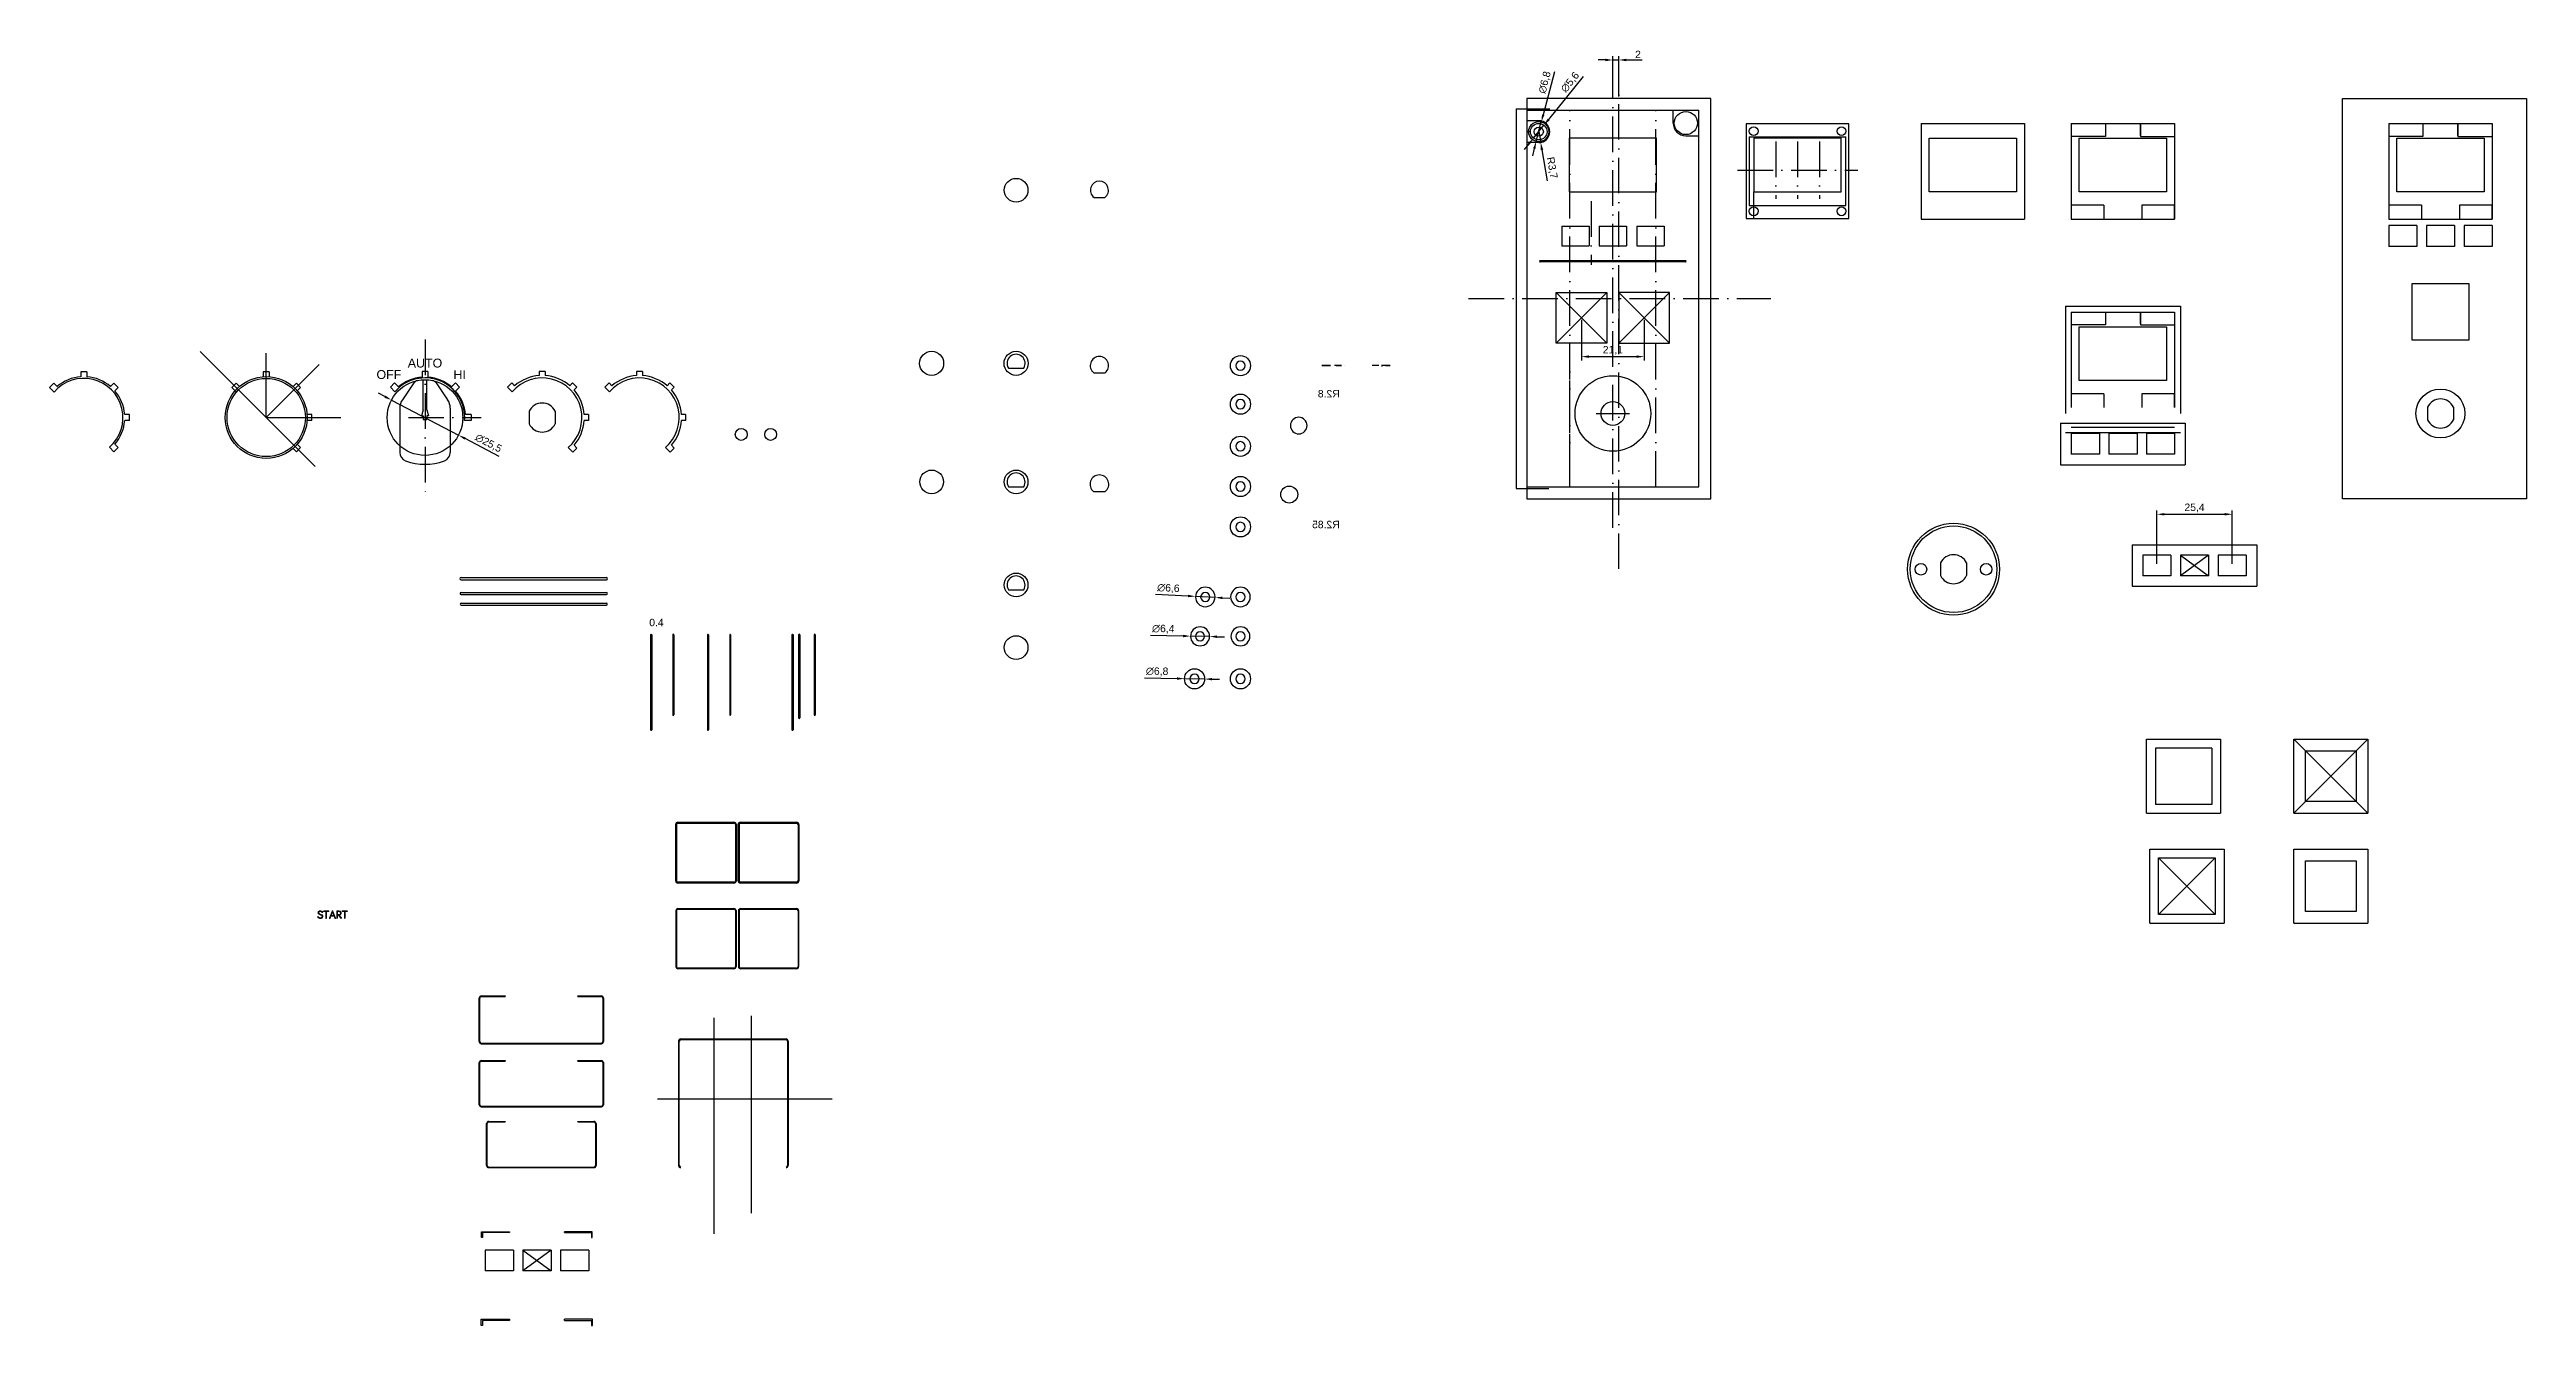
# Model space of a CAD drawing. Header units: millimetres. Extents: x -272 to 1389, y -67 to 578.
# Drawn here: x -272 to 564, y -67 to 364 of the extents above; entities that cross this region are included whole.
import ezdxf

# ---------------------------------------------------------------- set-up
doc = ezdxf.new("R2010")
doc.units = ezdxf.units.MM
doc.linetypes.add('ACAD_ISO10W100', pattern=[18, 12, -3, 0, -3])
doc.layers.add('前面板', color=7, linetype='Continuous')
doc.styles.get("Standard").update_dxf_attribs({"font": 'arial.ttf'})
doc.dimstyles.new('ISO-25', dxfattribs={"dimtxt": 2.5, "dimasz": 2.5, "dimexe": 1.25, "dimexo": 0.625, "dimtad": 1, "dimtxsty": 'Standard', "dimcen": 2.5, "dimadec": 0, "dimazin": 0, "dimtfac": 1, "dimtmove": 0, "dimatfit": 3, "dimfxl": 1, "dimarcsym": 0})

msp = doc.modelspace()

# ---------------------------------------------------------------- texts
at = {"extrusion": (0, 0, -1), "char_height": 2.5, "attachment_point": 1, "text_direction": (-1, 0, 0)}
for s, insert in [('R2.8', (163.457, 248.682)), ('R2.85', (163.457, 204.569))]:
    msp.add_mtext_dynamic_manual_height_columns(s, width=6.45663, gutter_width=12.5, heights=[0], dxfattribs=dict(at, insert=insert))
at = {"insert": (-69.346, 171.52), "char_height": 2.5, "attachment_point": 1}
msp.add_mtext_dynamic_manual_height_columns('0.4', width=8.28643, gutter_width=12.5, heights=[0], dxfattribs=at)
at = {"layer": '前面板', "char_height": 3, "attachment_point": 5}
for s, insert in [('AUTO', (-144.952, 257.75)), ('OFF', (-157.128, 253.875)), ('HI', (-133.277, 253.875))]:
    msp.add_mtext_dynamic_manual_height_columns(s, width=39.87001, gutter_width=12.5, heights=[8.132], dxfattribs=dict(at, insert=insert))

# ---------------------------------------------------------------- blocks, each defined once
blk = doc.blocks.new('*D1')
at = {"color": 0, "lineweight": -2, "transparency": 16777216}
for p, q in [((438.98, 190.11), (438.98, 208.02)), ((441.48, 206.77), (461.88, 206.77)), ((464.38, 190.11), (464.38, 208.02))]:
    blk.add_line(p, q, dxfattribs=at)
at = {"color": 0, "transparency": 16777216}
for points in [[(441.48, 207.19), (441.48, 206.36), (438.98, 206.77)], [(461.88, 207.19), (461.88, 206.36), (464.38, 206.77)]]:
    blk.add_solid(points, dxfattribs=at)
at = {"layer": 'Defpoints', "color": 0, "transparency": 16777216}
for p in [(464.38, 206.77), (438.98, 189.48), (464.38, 189.48)]:
    blk.add_point(p, dxfattribs=at)
at = {"color": 0, "transparency": 16777216, "insert": (451.68, 208.9), "char_height": 2.5, "attachment_point": 5}
blk.add_mtext('25,4', dxfattribs=at)
blk = doc.blocks.new('*D3')
at = {"layer": 'Defpoints', "color": 0, "transparency": 16777216}
for p in [(-156.25, 245.3), (-133.66, 233.47)]:
    blk.add_point(p, dxfattribs=at)
at = {"layer": '前面板', "color": 0, "lineweight": -2, "transparency": 16777216}
for p, q in [((-158.46, 246.46), (-160.68, 247.62)), ((-156.25, 245.3), (-133.66, 233.47)), ((-119.94, 226.3), (-131.44, 232.32))]:
    blk.add_line(p, q, dxfattribs=at)
at = {"layer": '前面板', "color": 0, "transparency": 16777216}
for points in [[(-158.27, 246.83), (-158.66, 246.09), (-156.25, 245.3)], [(-131.25, 232.68), (-131.63, 231.95), (-133.66, 233.47)]]:
    blk.add_solid(points, dxfattribs=at)
at = {"layer": '前面板', "color": 0, "transparency": 16777216, "insert": (-123.58, 230.65), "char_height": 2.5, "attachment_point": 5, "rotation": 332.3754}
blk.add_mtext('∅25,5', dxfattribs=at)
blk = doc.blocks.new('*D4')
at = {"color": 0, "lineweight": -2, "transparency": 16777216}
for p, q in [((245.6, 354.37), (233.91, 339.93)), ((228.81, 333.64), (232.33, 337.99)), ((227.24, 331.7), (225.66, 329.76))]:
    blk.add_line(p, q, dxfattribs=at)
at = {"color": 0, "transparency": 16777216}
for points in [[(233.58, 340.2), (234.23, 339.67), (232.33, 337.99)], [(226.91, 331.96), (227.56, 331.44), (228.81, 333.64)]]:
    blk.add_solid(points, dxfattribs=at)
at = {"layer": 'Defpoints', "color": 0, "transparency": 16777216}
for p in [(232.33, 337.99), (228.81, 333.64)]:
    blk.add_point(p, dxfattribs=at)
at = {"color": 0, "transparency": 16777216, "insert": (241.24, 352.43), "char_height": 2.5, "attachment_point": 5, "rotation": 50.99188}
blk.add_mtext('∅5,6', dxfattribs=at)
blk = doc.blocks.new('*D5')
at = {"color": 0, "lineweight": -2, "transparency": 16777216}
for p, q in [((235.88, 355.98), (232.07, 341.52)), ((229.71, 332.53), (231.44, 339.1)), ((229.07, 330.11), (228.43, 327.69))]:
    blk.add_line(p, q, dxfattribs=at)
at = {"color": 0, "transparency": 16777216}
for points in [[(231.67, 341.63), (232.48, 341.42), (231.44, 339.1)], [(228.67, 330.22), (229.47, 330), (229.71, 332.53)]]:
    blk.add_solid(points, dxfattribs=at)
at = {"layer": 'Defpoints', "color": 0, "transparency": 16777216}
for p in [(231.44, 339.1), (229.71, 332.53)]:
    blk.add_point(p, dxfattribs=at)
at = {"color": 0, "transparency": 16777216, "insert": (232.69, 352.41), "char_height": 2.5, "attachment_point": 5, "rotation": 75.26025}
blk.add_mtext('∅6,8', dxfattribs=at)
blk = doc.blocks.new('*D8')
at = {"color": 0, "lineweight": -2, "transparency": 16777216}
for p, q in [((230.57, 335.82), (231.23, 332.17)), ((233.57, 319.19), (231.67, 329.71))]:
    blk.add_line(p, q, dxfattribs=at)
at = {"color": 0, "transparency": 16777216}
blk.add_solid([(232.08, 329.79), (231.26, 329.64), (231.23, 332.17)], dxfattribs=at)
at = {"layer": 'Defpoints', "color": 0, "transparency": 16777216}
for p in [(230.57, 335.82), (231.23, 332.17)]:
    blk.add_point(p, dxfattribs=at)
at = {"color": 0, "transparency": 16777216, "insert": (234.93, 323.6), "char_height": 2.5, "attachment_point": 5, "rotation": 280.21207}
blk.add_mtext('R3,7', dxfattribs=at)
blk = doc.blocks.new('*D9')
at = {"color": 0, "lineweight": -2, "transparency": 16777216}
for p, q in [((99.66, 165.95), (110.67, 165.72)), ((119.57, 165.53), (113.17, 165.67)), ((122.07, 165.48), (124.56, 165.43))]:
    blk.add_line(p, q, dxfattribs=at)
at = {"color": 0, "transparency": 16777216}
for points in [[(110.68, 166.14), (110.66, 165.3), (113.17, 165.67)], [(122.07, 165.9), (122.06, 165.07), (119.57, 165.53)]]:
    blk.add_solid(points, dxfattribs=at)
at = {"layer": 'Defpoints', "color": 0, "transparency": 16777216}
for p in [(113.17, 165.67), (119.57, 165.53)]:
    blk.add_point(p, dxfattribs=at)
at = {"color": 0, "transparency": 16777216, "insert": (103.96, 168.03), "char_height": 2.5, "attachment_point": 5, "rotation": 358.807}
blk.add_mtext('∅6,4', dxfattribs=at)
blk = doc.blocks.new('*D10')
at = {"color": 0, "lineweight": -2, "transparency": 16777216}
for p, q in [((101.33, 179.8), (112.34, 179.21)), ((121.42, 178.71), (114.83, 179.07)), ((123.92, 178.58), (126.41, 178.44))]:
    blk.add_line(p, q, dxfattribs=at)
at = {"color": 0, "transparency": 16777216}
for points in [[(112.36, 179.62), (112.31, 178.79), (114.83, 179.07)], [(123.94, 178.99), (123.9, 178.16), (121.42, 178.71)]]:
    blk.add_solid(points, dxfattribs=at)
at = {"layer": 'Defpoints', "color": 0, "transparency": 16777216}
for p in [(114.83, 179.07), (121.42, 178.71)]:
    blk.add_point(p, dxfattribs=at)
at = {"color": 0, "transparency": 16777216, "insert": (105.7, 181.74), "char_height": 2.5, "attachment_point": 5, "rotation": 356.88818}
blk.add_mtext('∅6,6', dxfattribs=at)
blk = doc.blocks.new('*D11')
at = {"color": 0, "lineweight": -2, "transparency": 16777216}
for p, q in [((97.59, 151.56), (108.62, 151.36)), ((117.92, 151.2), (111.12, 151.32)), ((120.42, 151.15), (122.92, 151.11))]:
    blk.add_line(p, q, dxfattribs=at)
at = {"color": 0, "transparency": 16777216}
for points in [[(108.63, 151.78), (108.61, 150.95), (111.12, 151.32)], [(120.42, 151.57), (120.41, 150.74), (117.92, 151.2)]]:
    blk.add_solid(points, dxfattribs=at)
at = {"layer": 'Defpoints', "color": 0, "transparency": 16777216}
for p in [(111.12, 151.32), (117.92, 151.2)]:
    blk.add_point(p, dxfattribs=at)
at = {"color": 0, "transparency": 16777216, "insert": (101.89, 153.65), "char_height": 2.5, "attachment_point": 5, "rotation": 358.98509}
blk.add_mtext('∅6,8', dxfattribs=at)
blk = doc.blocks.new('*D12')
at = {"color": 0, "lineweight": -2, "transparency": 16777216}
for p, q in [((253.07, 360), (250.57, 360)), ((255.57, 347.64), (255.57, 361.25)), ((255.57, 360), (257.57, 360)), ((257.57, 347.64), (257.57, 361.25)), ((260.07, 360), (265.48, 360))]:
    blk.add_line(p, q, dxfattribs=at)
at = {"color": 0, "transparency": 16777216}
for points in [[(253.07, 360.42), (253.07, 359.58), (255.57, 360)], [(260.07, 360.42), (260.07, 359.58), (257.57, 360)]]:
    blk.add_solid(points, dxfattribs=at)
at = {"layer": 'Defpoints', "color": 0, "transparency": 16777216}
for p in [(257.57, 360), (255.57, 347.02), (257.57, 347.02)]:
    blk.add_point(p, dxfattribs=at)
at = {"color": 0, "transparency": 16777216, "insert": (264.02, 361.88), "char_height": 2.5, "attachment_point": 5}
blk.add_mtext('2', dxfattribs=at)
blk = doc.blocks.new('*D13')
at = {"color": 0, "lineweight": -2, "transparency": 16777216}
for p, q in [((245.02, 272.39), (245.02, 258.69)), ((266.12, 272.39), (266.12, 258.69)), ((247.52, 259.94), (263.62, 259.94))]:
    blk.add_line(p, q, dxfattribs=at)
at = {"color": 0, "transparency": 16777216}
for points in [[(247.52, 260.36), (247.52, 259.52), (245.02, 259.94)], [(263.62, 260.36), (263.62, 259.52), (266.12, 259.94)]]:
    blk.add_solid(points, dxfattribs=at)
at = {"layer": 'Defpoints', "color": 0, "transparency": 16777216}
for p in [(245.02, 273.02, -1.4), (266.12, 273.02, -1.4), (266.12, 259.94)]:
    blk.add_point(p, dxfattribs=at)
at = {"color": 0, "transparency": 16777216, "insert": (255.57, 262.07), "char_height": 2.5, "attachment_point": 5}
blk.add_mtext('21,1', dxfattribs=at)

# ---------------------------------------------------------------- dimensions: what is measured, and where the dimension line sits
for base, p1, p2, picture, middle in [((257.571, 360.001), (255.571, 347.016), (257.571, 347.016), '*D12', (264.024, 361.881)), ((266.121, 259.94), (245.021, 273.016, -1.4), (266.121, 273.016, -1.4), '*D13', (255.571, 262.068)), ((464.383, 206.773), (438.983, 189.48), (464.383, 189.48), '*D1', (451.683, 208.9))]:
    dim = msp.add_linear_dim(base=base, p1=p1, p2=p2, dimstyle='ISO-25')
    dim.commit()
    dim.dimension.update_dxf_attribs({"geometry": picture, "text_midpoint": middle})
for p1, p2, picture, middle in [((228.809, 333.64), (232.334, 337.992), '*D4', (242.92, 351.061)), ((229.706, 332.528), (231.436, 339.104), '*D5', (234.791, 351.856)), ((121.422, 178.712), (114.832, 179.07), '*D10', (105.586, 179.572)), ((119.566, 165.534), (113.167, 165.667), '*D9', (103.913, 165.86)), ((117.917, 151.199), (111.118, 151.319), '*D11', (101.856, 151.483))]:
    dim = msp.add_diameter_dim_2p(p1=p1, p2=p2, dimstyle='ISO-25')
    dim.commit()
    dim.dimension.update_dxf_attribs({"geometry": picture, "text_midpoint": middle, "dimtype": 163})
dim = msp.add_radius_dim(center=(230.571, 335.816), mpoint=(231.227, 332.175), dimstyle='ISO-25')
dim.commit()
dim.dimension.update_dxf_attribs({"geometry": '*D8', "text_midpoint": (234.934, 323.599)})
at = {"layer": '前面板'}
dim = msp.add_diameter_dim_2p(p1=(-156.249, 245.299), p2=(-133.656, 233.475), dimstyle='ISO-25', dxfattribs=at)
dim.commit()
dim.dimension.update_dxf_attribs({"geometry": '*D3', "text_midpoint": (-124.582, 228.726), "dimtype": 163})

# ---------------------------------------------------------------- linework, layer by layer
at = {"color": 116, "linetype": 'ACAD_ISO10W100', "true_color": 0x136734}
msp.add_line((257.571, 188.333), (257.571, 360.547), dxfattribs=at)
at = {"color": 146, "true_color": 0x105689}
for p, q in [((222.93, 343.516), (222.93, 215.516)), ((222.93, 343.516), (234.348, 343.516)), ((222.93, 215.516), (233.937, 215.516))]:
    msp.add_line(p, q, dxfattribs=at)
for p, q in [((275.871, 338.716), (275.871, 343.016)), ((230.571, 339.516), (226.571, 339.516)), ((227.771, 335.816), (227.171, 335.816)), ((280.171, 334.416), (284.571, 334.416)), ((359.529, 338.529), (359.529, 306.329)), ((359.529, 338.529), (394.329, 338.529)), ((394.329, 338.529), (394.329, 306.329)), ((410.135, 338.529), (410.135, 306.329)), ((410.135, 338.529), (444.935, 338.529)), ((421.635, 334.229), (410.135, 334.229)), ((421.635, 338.529), (421.635, 334.229)), ((433.435, 334.529), (433.435, 338.529)), ((433.435, 338.529), (433.435, 334.229)), ((433.435, 334.229), (444.935, 334.229)), ((444.935, 338.529), (444.935, 306.329)), ((517.201, 338.529), (517.201, 306.329)), ((517.201, 338.529), (552.001, 338.529)), ((528.701, 334.229), (517.201, 334.229)), ((528.701, 338.529), (528.701, 334.229)), ((540.501, 334.529), (540.501, 338.529)), ((540.501, 338.529), (540.501, 334.229)), ((540.501, 334.229), (552.001, 334.229)), ((552.001, 338.529), (552.001, 306.329)), ((230.571, 332.116), (226.571, 332.116)), ((270.281, 333.579), (240.861, 333.579)), ((240.861, 333.579), (240.861, 315.479)), ((270.281, 315.479), (270.281, 333.579)), ((332.554, 333.579), (303.134, 333.579)), ((303.134, 333.579), (303.134, 315.479)), ((332.554, 315.479), (332.554, 333.579)), ((80.617, 313.622), (84.25, 313.622)), ((303.134, 306.479), (303.134, 315.479)), ((421.135, 310.979), (410.135, 310.979)), ((421.135, 310.979), (421.135, 306.329)), ((433.935, 310.979), (433.935, 306.329)), ((444.935, 310.979), (433.935, 310.979)), ((444.935, 306.329), (444.935, 310.929)), ((528.201, 310.979), (517.201, 310.979)), ((528.201, 310.979), (528.201, 306.329)), ((541.001, 310.979), (541.001, 306.329)), ((552.001, 310.979), (541.001, 310.979)), ((552.001, 306.329), (552.001, 310.929)), ((359.529, 306.329), (394.329, 306.329)), ((410.135, 306.329), (444.935, 306.329)), ((517.201, 306.329), (552.001, 306.329)), ((231.071, 292.312), (280.071, 292.312)), ((280.071, 291.912), (231.071, 291.912)), ((525.051, 284.566), (544.151, 284.566)), ((525.051, 265.466), (525.051, 284.566)), ((544.151, 284.566), (544.151, 265.466)), ((236.471, 281.566, -1.4), (253.571, 281.566, -1.4)), ((236.471, 264.466, -1.4), (236.471, 281.566, -1.4)), ((253.571, 281.566, -1.4), (236.471, 264.466, -1.4)), ((236.471, 281.566, -1.4), (253.571, 264.466, -1.4)), ((253.571, 281.566, -1.4), (253.571, 264.466, -1.4)), ((257.571, 281.566, -1.4), (257.571, 264.466, -1.4)), ((274.671, 281.566, -1.4), (257.571, 281.566, -1.4)), ((257.571, 281.566, -1.4), (274.671, 264.466, -1.4)), ((274.671, 281.566, -1.4), (257.571, 264.466, -1.4)), ((274.671, 264.466, -1.4), (274.671, 281.566, -1.4)), ((408.135, 276.964), (408.135, 240.764)), ((408.135, 276.964), (446.935, 276.964)), ((446.935, 276.964), (446.935, 240.764)), ((410.135, 274.964), (410.135, 242.764)), ((410.135, 274.964), (444.935, 274.964)), ((421.635, 270.664), (410.135, 270.664)), ((421.635, 274.964), (421.635, 270.664)), ((433.435, 270.964), (433.435, 274.964)), ((433.435, 274.964), (433.435, 270.664)), ((433.435, 270.664), (444.935, 270.664)), ((444.935, 274.964), (444.935, 242.764)), ((-220.753, 261.674), (-181.935, 222.855)), ((-198.484, 239.405), (-198.484, 261.107)), ((253.571, 264.466, -1.4), (236.471, 264.466, -1.4)), ((257.571, 264.466, -1.4), (274.671, 264.466, -1.4)), ((544.151, 265.466), (525.051, 265.466)), ((-270.137, 250.973), (-269.008, 249.844)), ((-270.137, 250.973), (-269.008, 249.844)), ((-260.983, 254.765), (-260.983, 253.168)), ((-258.983, 254.765), (-258.983, 253.168)), ((-249.828, 250.973), (-250.957, 249.844)), ((-208.638, 250.973), (-207.509, 249.844)), ((-208.638, 250.973), (-207.509, 249.844)), ((-199.484, 254.765), (-199.484, 253.168)), ((-198.484, 239.405), (-180.619, 257.27)), ((-197.484, 254.765), (-197.484, 253.168)), ((-188.33, 250.973), (-189.459, 249.844)), ((51.742, 256.081), (56.936, 256.081)), ((80.534, 254.45), (84.333, 254.45)), ((177.924, 256.9), (177.588, 256.9)), ((177.756, 256.638), (177.756, 257.162)), ((-271.551, 249.559), (-270.422, 248.43)), ((-248.414, 249.559), (-249.543, 248.43)), ((-210.052, 249.559), (-208.924, 248.43)), ((-186.916, 249.559), (-188.045, 248.43)), ((421.135, 247.414), (410.135, 247.414)), ((421.135, 247.414), (421.135, 242.764)), ((433.935, 247.414), (433.935, 242.764)), ((444.935, 247.414), (433.935, 247.414)), ((444.935, 242.764), (444.935, 247.364)), ((530.201, 242.911), (530.201, 238.621)), ((539.001, 242.911), (539.001, 238.621)), ((-244.623, 240.405), (-246.219, 240.405)), ((-244.623, 238.405), (-246.219, 238.405)), ((-198.484, 239.405), (-173.362, 239.405)), ((-183.124, 240.405), (-184.72, 240.405)), ((-183.124, 238.405), (-184.72, 238.405)), ((-109.831, 241.532), (-109.831, 237.242)), ((-101.031, 241.532), (-101.031, 237.242)), ((406.535, 237.502), (448.535, 237.502)), ((406.535, 237.502), (406.535, 223.502)), ((446.935, 234.202), (408.135, 234.202)), ((410.135, 236.202), (444.935, 236.202)), ((448.535, 237.502), (448.535, 223.502)), ((-249.828, 227.836), (-251.383, 229.391)), ((-248.414, 229.251), (-249.543, 230.379)), ((-188.33, 227.836), (-189.459, 228.965)), ((-186.916, 229.251), (-188.045, 230.379)), ((406.535, 223.502), (448.535, 223.502)), ((51.766, 216.081), (56.912, 216.081)), ((80.453, 214.45), (84.413, 214.45)), ((430.683, 196.48), (472.683, 196.48)), ((430.683, 196.48), (430.683, 182.48)), ((446.933, 192.98), (456.433, 185.98)), ((456.433, 192.98), (446.933, 185.98)), ((472.683, 196.48), (472.683, 182.48)), ((-132.795, 185.486), (-83.795, 185.486)), ((-132.795, 184.686), (-83.795, 184.686)), ((366.041, 190.373), (366.041, 186.083)), ((374.841, 190.373), (374.841, 186.083)), ((-132.795, 180.379), (-83.795, 180.379)), ((-132.795, 179.679), (-83.795, 179.679)), ((-132.795, 176.772), (-83.795, 176.772)), ((-132.795, 176.172), (-83.795, 176.172)), ((51.766, 181.338), (56.912, 181.338)), ((430.683, 182.48), (472.683, 182.48)), ((-68.913, 166.112), (-68.913, 134.112)), ((-68.513, 166.112), (-68.513, 134.112)), ((-61.434, 166.112), (-61.434, 139.112)), ((-61.034, 166.112), (-61.034, 139.112)), ((-49.698, 166.112), (-49.698, 134.112)), ((-49.398, 166.112), (-49.398, 134.112)), ((-42.22, 166.112), (-42.22, 139.112)), ((-41.92, 166.112), (-41.92, 139.112)), ((-21.232, 166.112), (-21.232, 134.112)), ((-20.832, 166.112), (-20.832, 134.112)), ((-18.967, 166.112), (-18.967, 138.112)), ((-18.567, 166.112), (-18.567, 138.112)), ((-13.753, 166.112), (-13.753, 139.112)), ((-13.353, 166.112), (-13.353, 139.112)), ((435.49, 105.932), (435.49, 130.932)), ((435.49, 130.932), (460.49, 130.932)), ((457.49, 127.932), (457.49, 108.932)), ((457.49, 127.932), (457.49, 108.932)), ((460.49, 130.932), (460.49, 105.932)), ((485.153, 105.932), (485.153, 130.932)), ((485.153, 130.932), (510.153, 130.932)), ((510.153, 130.932), (485.153, 105.932)), ((485.153, 130.932), (510.153, 105.932)), ((489.153, 126.932), (506.153, 126.932)), ((489.153, 109.932), (489.153, 126.932)), ((506.153, 126.932), (506.153, 109.932)), ((510.153, 130.932), (510.153, 105.932)), ((506.153, 109.932), (489.153, 109.932)), ((-60.473, 102.086), (-60.473, 83.186)), ((-60.173, 102.086), (-60.173, 83.186)), ((-59.673, 102.886), (-40.773, 102.886)), ((-59.673, 102.586), (-40.773, 102.586)), ((-40.273, 102.086), (-40.273, 83.186)), ((-39.973, 102.086), (-39.973, 83.186)), ((-39.373, 102.086), (-39.373, 83.186)), ((-39.073, 102.086), (-39.073, 83.186)), ((-38.573, 102.886), (-19.673, 102.886)), ((-38.573, 102.586), (-19.673, 102.586)), ((-19.173, 102.086), (-19.173, 83.186)), ((-18.873, 102.086), (-18.873, 83.186)), ((435.49, 105.932), (460.49, 105.932)), ((485.153, 105.932), (510.153, 105.932)), ((436.643, 68.811), (436.643, 93.811)), ((436.643, 93.811), (461.643, 93.811)), ((461.643, 93.811), (461.643, 68.811)), ((485.153, 68.811), (485.153, 93.811)), ((485.153, 93.811), (510.153, 93.811)), ((510.153, 93.811), (510.153, 68.811)), ((439.518, 90.936), (458.618, 90.936)), ((439.518, 71.836), (439.518, 90.936)), ((458.618, 90.936), (439.518, 71.836)), ((439.518, 90.936), (458.618, 71.836)), ((458.618, 90.936), (458.618, 71.836)), ((489.103, 89.861), (506.203, 89.861)), ((489.103, 72.761), (489.103, 89.861)), ((506.203, 89.861), (506.203, 72.761)), ((-40.773, 82.686), (-59.673, 82.686)), ((-40.773, 82.386), (-59.673, 82.386)), ((-19.673, 82.686), (-38.573, 82.686)), ((-19.673, 82.386), (-38.573, 82.386)), ((-60.373, 73.103), (-60.373, 54.203)), ((-60.173, 73.103), (-60.173, 54.203)), ((-59.673, 73.803), (-40.773, 73.803)), ((-59.673, 73.603), (-40.773, 73.603)), ((-40.273, 73.103), (-40.273, 54.203)), ((-40.073, 73.103), (-40.073, 54.203)), ((-39.273, 73.103), (-39.273, 54.203)), ((-39.073, 73.103), (-39.073, 54.203)), ((-38.573, 73.803), (-19.673, 73.803)), ((-38.573, 73.603), (-19.673, 73.603)), ((-19.173, 73.103), (-19.173, 54.203)), ((-18.973, 73.103), (-18.973, 54.203)), ((436.643, 68.811), (461.643, 68.811)), ((458.618, 71.836), (439.518, 71.836)), ((485.153, 68.811), (510.153, 68.811)), ((506.203, 72.761), (489.103, 72.761)), ((-40.773, 53.703), (-59.673, 53.703)), ((-40.773, 53.503), (-59.673, 53.503)), ((-19.673, 53.703), (-38.573, 53.703)), ((-19.673, 53.503), (-38.573, 53.503)), ((-126.674, 28.919), (-126.674, 43.619)), ((-126.474, 28.919), (-126.474, 43.619)), ((-125.974, 44.319), (-117.974, 44.319)), ((-125.974, 44.119), (-117.974, 44.119)), ((-117.974, 44.319), (-117.974, 44.319)), ((-117.974, 44.319), (-117.974, 44.119)), ((-93.474, 44.119), (-93.474, 44.319)), ((-93.474, 44.319), (-85.474, 44.319)), ((-93.474, 44.119), (-85.474, 44.119)), ((-84.974, 43.619), (-84.974, 28.919)), ((-84.774, 43.619), (-84.774, 28.919)), ((-47.581, 36.924), (-47.581, -35.876)), ((-35.031, 37.596), (-35.031, -28.932)), ((-125.974, 28.419), (-85.474, 28.419)), ((-125.974, 28.219), (-85.474, 28.219)), ((-59.43, 29.105), (-59.43, -12.895)), ((-59.23, -12.895), (-59.23, 29.105)), ((-58.73, 29.805), (-23.23, 29.805)), ((-58.73, 29.605), (-23.23, 29.605)), ((-22.73, 29.105), (-22.73, -12.895)), ((-22.53, 29.105), (-22.53, -12.895)), ((-126.674, 7.629), (-126.674, 21.829)), ((-126.474, 7.629), (-126.474, 21.829)), ((-125.974, 22.529), (-117.974, 22.529)), ((-125.974, 22.329), (-117.974, 22.329)), ((-117.974, 22.529), (-117.974, 22.529)), ((-117.974, 22.529), (-117.974, 22.329)), ((-93.474, 22.329), (-93.474, 22.529)), ((-93.474, 22.529), (-85.474, 22.529)), ((-93.474, 22.329), (-85.474, 22.329)), ((-84.974, 21.829), (-84.974, 7.629)), ((-84.774, 21.829), (-84.774, 7.629)), ((-66.58, 9.599), (-7.684, 9.599)), ((-125.974, 7.129), (-85.474, 7.129)), ((-125.974, 6.929), (-85.474, 6.929)), ((-124.174, -12.895), (-124.174, 1.305)), ((-123.974, -12.895), (-123.974, 1.305)), ((-123.474, 2.005), (-117.974, 2.005)), ((-123.474, 1.805), (-117.974, 1.805)), ((-117.974, 2.005), (-117.974, 2.005)), ((-117.974, 2.005), (-117.974, 1.805)), ((-93.474, 1.805), (-93.474, 2.005)), ((-93.474, 2.005), (-87.974, 2.005)), ((-93.474, 1.805), (-87.974, 1.805)), ((-87.474, 1.305), (-87.474, -12.895)), ((-87.274, 1.305), (-87.274, -12.895)), ((-123.474, -13.395), (-87.974, -13.395)), ((-123.474, -13.595), (-87.974, -13.595)), ((-125.867, -37.191), (-125.867, -35.191)), ((-125.867, -35.191), (-116.467, -35.191)), ((-125.567, -37.191), (-125.867, -37.191)), ((-116.467, -35.491), (-125.567, -35.491)), ((-125.567, -35.491), (-125.567, -37.191)), ((-116.467, -35.191), (-116.467, -35.491)), ((-111.967, -41.393), (-102.467, -48.393)), ((-102.467, -41.393), (-111.967, -48.393)), ((-88.567, -35.191), (-97.967, -35.191)), ((-97.967, -35.491), (-97.967, -35.191)), ((-97.967, -35.491), (-88.867, -35.491)), ((-88.867, -35.491), (-88.867, -37.191)), ((-88.867, -37.191), (-88.567, -37.191)), ((-88.567, -37.191), (-88.567, -35.191)), ((-125.967, -66.825), (-125.967, -64.725)), ((-125.967, -64.725), (-116.467, -64.725)), ((-116.467, -65.125), (-125.567, -65.125)), ((-125.567, -65.125), (-125.567, -66.825)), ((-116.467, -64.725), (-116.467, -65.125)), ((-88.467, -64.725), (-97.967, -64.725)), ((-97.967, -65.125), (-97.967, -64.725)), ((-97.967, -65.125), (-88.867, -65.125)), ((-88.867, -65.125), (-88.867, -66.825)), ((-88.467, -66.825), (-88.467, -64.725)), ((-125.567, -66.825), (-125.967, -66.825)), ((-88.867, -66.825), (-88.467, -66.825))]:
    msp.add_line(p, q)
at = {"color": 114, "linetype": 'ACAD_ISO10W100', "true_color": 0x139b48}
msp.add_line((206.909, 279.516), (308.787, 279.516), dxfattribs=at)
at = {"extrusion": (0, -1, 0)}
for p, q in [((160.331, 256.9, 0.15), (157.481, 256.9, 3)), ((157.481, 256.9, 3), (160.331, 256.9, 3)), ((160.331, 256.9, 3), (160.331, 256.9, 0.15)), ((161.743, 256.9), (161.743, 256.9, 3)), ((162.293, 256.9, 3), (161.743, 256.9, 3)), ((164.043, 256.9), (161.743, 256.9)), ((162.293, 256.9, 3), (164.043, 256.9, 1.25)), ((164.043, 256.9, 1.25), (164.043, 256.9)), ((165.143, 256.9), (165.143, 256.9, 8.667)), ((174.356, 256.9), (174.356, 256.9, 3)), ((174.906, 256.9, 3), (174.356, 256.9, 3)), ((176.656, 256.9), (174.356, 256.9)), ((176.656, 256.9, 1.25), (174.906, 256.9, 3)), ((176.656, 256.9, 1.25), (176.656, 256.9)), ((177.756, 256.9), (177.756, 256.9, 8.667)), ((180.506, 256.9, 3), (177.756, 256.9, 3)), ((178.856, 256.9, 1.35), (180.506, 256.9, 3)), ((178.856, 256.9, 1.35), (178.856, 256.9))]:
    msp.add_line(p, q, dxfattribs=at)
at = {"color": 139, "lineweight": 0}
for p, q in [((-177.167, 70.615), (-177.17, 70.589)), ((-177.17, 70.589), (-177.138, 70.507)), ((-177.161, 70.64), (-177.167, 70.615)), ((-176.259, 72.917), (-177.161, 70.64)), ((-177.138, 70.507), (-177.053, 70.472)), ((-177.053, 70.472), (-176.977, 70.494)), ((-176.977, 70.494), (-176.935, 70.557)), ((-176.935, 70.557), (-176.665, 71.237)), ((-176.665, 71.237), (-175.624, 71.237)), ((-176.592, 71.45), (-176.148, 72.606)), ((-175.697, 71.45), (-176.592, 71.45)), ((-176.221, 72.977), (-176.259, 72.917)), ((-176.148, 73.003), (-176.221, 72.977)), ((-176.075, 72.977), (-176.148, 73.003)), ((-176.148, 72.606), (-175.697, 71.45)), ((-176.033, 72.917), (-176.075, 72.977)), ((-175.128, 70.64), (-176.033, 72.917)), ((-175.624, 71.237), (-175.357, 70.554)), ((-175.357, 70.554), (-175.316, 70.494)), ((-175.316, 70.494), (-175.243, 70.472)), ((-175.243, 70.472), (-175.154, 70.507)), ((-175.154, 70.507), (-175.119, 70.589)), ((-175.119, 70.615), (-175.128, 70.64)), ((-175.119, 70.589), (-175.119, 70.615)), ((-174.69, 72.939), (-174.725, 72.853)), ((-174.725, 72.853), (-174.725, 70.592)), ((-174.725, 70.592), (-174.69, 70.51)), ((-174.608, 72.971), (-174.69, 72.939)), ((-174.69, 70.51), (-174.608, 70.475)), ((-173.874, 72.971), (-174.608, 72.971)), ((-174.608, 70.475), (-174.525, 70.51)), ((-174.525, 70.51), (-174.49, 70.592)), ((-174.49, 71.79), (-174.49, 72.758)), ((-174.49, 72.758), (-173.877, 72.758)), ((-173.868, 71.79), (-174.49, 71.79)), ((-174.49, 70.592), (-174.49, 71.58)), ((-174.49, 71.58), (-174.106, 71.58)), ((-174.106, 71.58), (-173.353, 70.529)), ((-173.877, 72.758), (-173.69, 72.72)), ((-173.677, 72.946), (-173.874, 72.971)), ((-173.687, 71.828), (-173.868, 71.79)), ((-173.842, 71.58), (-173.753, 71.586)), ((-173.159, 70.665), (-173.842, 71.58)), ((-173.753, 71.586), (-173.569, 71.64)), ((-173.69, 72.72), (-173.544, 72.622)), ((-173.544, 71.933), (-173.687, 71.828)), ((-173.594, 72.917), (-173.677, 72.946)), ((-173.423, 72.819), (-173.594, 72.917)), ((-173.569, 71.64), (-173.512, 71.669)), ((-173.544, 72.622), (-173.452, 72.469)), ((-173.452, 72.088), (-173.544, 71.933)), ((-173.512, 71.669), (-173.356, 71.79)), ((-173.452, 72.469), (-173.452, 72.466)), ((-173.452, 72.466), (-173.417, 72.276)), ((-173.417, 72.276), (-173.452, 72.088)), ((-173.372, 72.771), (-173.423, 72.819)), ((-173.258, 72.609), (-173.372, 72.771)), ((-173.356, 71.79), (-173.318, 71.837)), ((-173.353, 70.529), (-173.305, 70.488)), ((-173.318, 71.837), (-173.223, 72.009)), ((-173.305, 70.488), (-173.255, 70.475)), ((-173.229, 72.549), (-173.258, 72.609)), ((-173.255, 70.475), (-173.172, 70.51)), ((-173.182, 72.361), (-173.229, 72.549)), ((-173.223, 72.009), (-173.201, 72.079)), ((-173.201, 72.079), (-173.178, 72.276)), ((-173.178, 72.276), (-173.182, 72.361)), ((-173.172, 70.51), (-173.137, 70.592)), ((-173.14, 70.631), (-173.159, 70.665)), ((-173.137, 70.592), (-173.14, 70.631))]:
    msp.add_line(p, q, dxfattribs=at)
for points in [[(362.219, 333.579), (391.639, 333.579), (391.639, 315.479), (362.219, 315.479)], [(412.825, 333.579), (442.245, 333.579), (442.245, 315.479), (412.825, 315.479)], [(519.891, 333.579), (549.311, 333.579), (549.311, 315.479), (519.891, 315.479)], [(412.825, 270.014), (442.245, 270.014), (442.245, 251.914), (412.825, 251.914)]]:
    msp.add_lwpolyline(points, close=True)
for points in [[(-181.041, 71.072), (-181.124, 71.043), (-181.156, 70.961), (-181.149, 70.935), (-181.137, 70.9), (-181.13, 70.888), (-181, 70.739), (-180.965, 70.707), (-180.806, 70.592), (-180.749, 70.561), (-180.562, 70.488), (-180.479, 70.469), (-180.282, 70.45), (-180.155, 70.456), (-179.949, 70.484), (-179.774, 70.545), (-179.631, 70.634), (-179.615, 70.646), (-180.282, 70.665), (-180.33, 70.665), (-180.53, 70.694), (-180.695, 70.767), (-180.829, 70.872), (-180.946, 71.018)], [(-180.26, 73.022), (-180.425, 73.012), (-180.606, 72.974), (-180.686, 72.942), (-180.844, 72.838), (-180.883, 72.799), (-180.984, 72.638), (-181.003, 72.593), (-181.035, 72.399), (-181.025, 72.298), (-180.965, 72.123), (-180.927, 72.066), (-180.787, 71.929), (-180.724, 71.885), (-180.546, 71.793), (-180.463, 71.761), (-180.279, 71.698), (-180.228, 71.678), (-180.041, 71.618), (-180.009, 71.602), (-179.838, 71.513), (-179.831, 71.51), (-179.695, 71.37), (-179.682, 71.351), (-179.644, 71.161), (-179.644, 71.11), (-179.692, 70.923), (-179.809, 70.789), (-179.889, 70.739), (-180.063, 70.685), (-180.282, 70.665), (-179.615, 70.646), (-179.501, 70.783), (-179.431, 70.954), (-179.406, 71.161), (-179.419, 71.288), (-179.476, 71.459), (-179.523, 71.529), (-179.66, 71.666), (-179.736, 71.717), (-179.914, 71.802), (-180.012, 71.84), (-180.197, 71.907), (-180.241, 71.923), (-180.425, 71.99), (-180.444, 71.999), (-180.619, 72.088), (-180.749, 72.218), (-180.8, 72.399), (-180.768, 72.552), (-180.673, 72.682), (-180.508, 72.774), (-180.46, 72.787), (-180.26, 72.809), (-179.628, 72.812), (-179.793, 72.923), (-179.873, 72.955), (-180.057, 73.006)], [(-179.628, 72.812), (-180.26, 72.809), (-180.241, 72.809), (-180.047, 72.78), (-179.879, 72.711), (-179.749, 72.618), (-179.654, 72.514), (-179.561, 72.469), (-179.482, 72.501), (-179.454, 72.58), (-179.476, 72.644), (-179.498, 72.672)], [(-177.472, 72.971), (-179.041, 72.971), (-179.12, 72.942), (-179.155, 72.863), (-179.12, 72.784), (-179.041, 72.752), (-178.374, 72.752), (-178.374, 70.592), (-178.339, 70.51), (-178.256, 70.475), (-178.171, 70.51), (-178.136, 70.592), (-178.136, 72.752), (-177.472, 72.752), (-177.393, 72.784), (-177.361, 72.863), (-177.393, 72.942)], [(-171.251, 72.971), (-172.816, 72.971), (-172.896, 72.942), (-172.931, 72.863), (-172.896, 72.784), (-172.816, 72.752), (-172.15, 72.752), (-172.15, 70.592), (-172.115, 70.51), (-172.032, 70.475), (-171.95, 70.51), (-171.915, 70.592), (-171.915, 72.752), (-171.251, 72.752), (-171.171, 72.784), (-171.14, 72.863), (-171.171, 72.942)]]:
    msp.add_lwpolyline(points, close=True, dxfattribs=at)
for centre, radius in [((280.171, 338.716), 3.9), ((230.571, 335.816), 3.4), ((230.571, 335.816), 2.8), ((230.571, 335.816), 1.55), ((54.339, 316.072), 4), ((25.873, 257.681), 4.05), ((54.339, 257.681), 4.05), ((129.993, 256.9), 3.4), ((-198.484, 239.405), 13.8), ((-198.484, 239.405), 13.2), ((255.571, 240.766), 12.75), ((129.993, 243.914), 3.4), ((255.571, 240.766), 4), ((534.601, 240.766), 8.25), ((-38.324, 233.709, 7), 2), ((-28.425, 233.709, 3), 2), ((129.993, 229.712), 3.4), ((25.873, 217.681), 4), ((54.339, 217.681), 4), ((129.993, 216.141), 3.4), ((146.437, 213.409, 3), 2.85), ((129.993, 202.512), 3.4), ((370.441, 188.228), 15.5), ((370.441, 188.228), 14.6), ((54.339, 182.938), 4), ((359.441, 188.228), 1.95), ((381.441, 188.228), 1.95), ((54.339, 161.803), 4), ((114.517, 151.259), 3.4), ((129.993, 151.259), 3.4)]:
    msp.add_circle(centre, radius)
at = {"extrusion": (0, 0, -1)}
for centre, radius in [((-129.993, 256.9), 1.55), ((-129.993, 243.914), 1.55), ((-149.653, 236.674), 2.8), ((-129.993, 229.712), 1.55), ((-129.993, 216.141), 1.55), ((-129.993, 202.512), 1.55), ((-118.127, 178.891), 3.3), ((-118.127, 178.891), 1.55), ((-129.993, 178.891), 3.3), ((-129.993, 178.891), 1.55), ((-116.366, 165.601), 3.2), ((-116.366, 165.601), 1.55), ((-129.993, 165.601), 3.2), ((-129.993, 165.601), 1.55), ((-114.517, 151.259), 1.55), ((-129.993, 151.259), 1.55)]:
    msp.add_circle(centre, radius, dxfattribs=at)
for centre, radius, start, end in [((230.571, 335.816), 3.7, 270, 90), ((280.171, 338.716), 4.3, 180, 270), ((82.433, 316.072), 3.05, 306.555655, 233.444345), ((231.071, 292.112), 0.2, 90, 270), ((280.071, 292.112), 0.2, 270, 90), ((54.339, 257.681), 3.05, 328.359343, 211.640657), ((82.433, 256.9), 3.1, 307.784333, 232.215667), ((-259.983, 239.405), 13.2, 310.655248, 139.345434), ((-259.983, 239.405), 13.8, 94.15551, 130.84449), ((-259.983, 239.405), 13.8, 49.15551, 85.84449), ((-105.431, 239.387), 14.2, 94.038257, 130.961743), ((-105.431, 239.387), 14.2, 49.038257, 85.961743), ((-72.619, 239.387), 14.2, 94.038257, 130.961743), ((-72.619, 239.387), 14.2, 49.038257, 85.961743), ((-259.983, 239.405), 13.8, 4.15551, 40.84449), ((-105.431, 239.387), 4.895, 25.98672, 154.01328), ((-105.402, 239.405), 14.17, 3.974495, 40.98413), ((-72.59, 239.405), 14.17, 3.974495, 40.98413), ((534.601, 240.766), 4.895, 25.98672, 154.01328), ((-259.983, 239.405), 13.8, 319.15551, 355.84449), ((-105.431, 239.387), 4.895, 205.98672, 334.01328), ((-105.431, 239.387), 14.2, 319.038257, 355.961743), ((-72.619, 239.387), 14.2, 319.038257, 355.961743), ((534.601, 240.766), 4.895, 205.98672, 334.01328), ((54.339, 217.681), 3.03, 328.126015, 211.873985), ((82.433, 216.9), 3.15, 308.942441, 231.057559), ((370.441, 188.228), 4.895, 25.98672, 154.01328), ((-132.795, 185.086), 0.4, 90, 270), ((-83.795, 185.086), 0.4, 270, 90), ((54.339, 182.938), 3.03, 328.126015, 211.873985), ((370.441, 188.228), 4.895, 205.98672, 334.01328), ((-132.795, 180.029), 0.35, 90, 270), ((-132.795, 176.472), 0.3, 90, 270), ((-83.795, 180.029), 0.35, 270, 90), ((-83.795, 176.472), 0.3, 270, 90), ((-68.713, 166.112), 0.2, 0, 180), ((-61.234, 166.112), 0.2, 0, 180), ((-49.548, 166.112), 0.15, 0, 180), ((-42.07, 166.112), 0.15, 0, 180), ((-21.032, 166.112), 0.2, 0, 180), ((-18.767, 166.112), 0.2, 0, 180), ((-13.553, 166.112), 0.2, 0, 180), ((-68.713, 134.112), 0.2, 180, 0), ((-61.234, 139.112), 0.2, 180, 0), ((-49.548, 134.112), 0.15, 180, 0), ((-42.07, 139.112), 0.15, 180, 0), ((-21.032, 134.112), 0.2, 180, 0), ((-18.767, 138.112), 0.2, 180, 0), ((-13.553, 139.112), 0.2, 180, 0), ((-59.673, 102.086), 0.8, 90, 180), ((-59.673, 102.086), 0.5, 90, 180), ((-40.773, 102.086), 0.8, 0, 90), ((-40.773, 102.086), 0.5, 0, 90), ((-38.573, 102.086), 0.8, 90, 180), ((-38.573, 102.086), 0.5, 90, 180), ((-19.673, 102.086), 0.8, 0, 90), ((-19.673, 102.086), 0.5, 0, 90), ((-59.673, 83.186), 0.8, 180, 270), ((-59.673, 83.186), 0.5, 180, 270), ((-40.773, 83.186), 0.5, 270, 0), ((-40.773, 83.186), 0.8, 270, 0), ((-38.573, 83.186), 0.8, 180, 270), ((-38.573, 83.186), 0.5, 180, 270), ((-19.673, 83.186), 0.5, 270, 0), ((-19.673, 83.186), 0.8, 270, 0), ((-59.673, 73.103), 0.7, 90, 180), ((-59.673, 73.103), 0.5, 90, 180), ((-40.773, 73.103), 0.7, 0, 90), ((-40.773, 73.103), 0.5, 0, 90), ((-38.573, 73.103), 0.7, 90, 180), ((-38.573, 73.103), 0.5, 90, 180), ((-19.673, 73.103), 0.7, 0, 90), ((-19.673, 73.103), 0.5, 0, 90), ((-59.673, 54.203), 0.7, 180, 270), ((-59.673, 54.203), 0.5, 180, 270), ((-40.773, 54.203), 0.5, 270, 0), ((-40.773, 54.203), 0.7, 270, 0), ((-38.573, 54.203), 0.7, 180, 270), ((-38.573, 54.203), 0.5, 180, 270), ((-19.673, 54.203), 0.5, 270, 0), ((-19.673, 54.203), 0.7, 270, 0), ((-125.974, 43.619), 0.7, 90, 180), ((-125.974, 43.619), 0.5, 90, 180), ((-85.474, 43.619), 0.7, 0, 90), ((-85.474, 43.619), 0.5, 0, 90), ((-125.974, 28.919), 0.7, 180, 270), ((-125.974, 28.919), 0.5, 180, 270), ((-85.474, 28.919), 0.5, 270, 0), ((-85.474, 28.919), 0.7, 270, 0), ((-58.73, 29.105), 0.7, 90, 180), ((-58.73, 29.105), 0.5, 90, 180), ((-23.23, 29.105), 0.7, 0, 90), ((-23.23, 29.105), 0.5, 0, 90), ((-125.974, 21.829), 0.7, 90, 180), ((-125.974, 21.829), 0.5, 90, 180), ((-85.474, 21.829), 0.7, 0, 90), ((-85.474, 21.829), 0.5, 0, 90), ((-125.974, 7.629), 0.7, 180, 270), ((-125.974, 7.629), 0.5, 180, 270), ((-123.474, 1.305), 0.7, 90, 180), ((-123.474, 1.305), 0.5, 90, 180), ((-87.974, 1.305), 0.7, 0, 90), ((-87.974, 1.305), 0.5, 0, 90), ((-85.474, 7.629), 0.5, 270, 0), ((-85.474, 7.629), 0.7, 270, 0), ((-123.474, -12.895), 0.7, 180, 270), ((-123.474, -12.895), 0.5, 180, 270), ((-87.974, -12.895), 0.5, 270, 0), ((-87.974, -12.895), 0.7, 270, 0), ((-58.73, -12.895), 0.7, 180, 270), ((-58.73, -12.895), 0.5, 180, 270), ((-23.23, -12.895), 0.5, 270, 0), ((-23.23, -12.895), 0.7, 270, 0)]:
    msp.add_arc(centre, radius, start, end)
at = {"layer": '前面板', "color": 114, "linetype": 'ACAD_ISO10W100', "true_color": 0x139b48}
for p, q in [((255.571, 202.214), (255.571, 354.045)), ((241.071, 216.016), (241.071, 343.016)), ((270.071, 216.016), (270.071, 343.016)), ((310.489, 332.505), (310.489, 313.153)), ((317.844, 332.505), (317.844, 313.153)), ((325.199, 332.505), (325.199, 313.153)), ((297.568, 322.829), (338.12, 322.829)), ((248.216, 312.328), (248.216, 290.853)), ((-144.952, 265.697), (-144.952, 213.076)), ((241.071, 221.762), (241.071, 264.288)), ((-150.558, 239.387), (-126.013, 239.387)), ((249.966, 240.766), (261.177, 240.766))]:
    msp.add_line(p, q, dxfattribs=at)
at = {"layer": '前面板'}
for p, q in [((288.571, 347.016), (226.571, 347.016)), ((226.571, 347.016), (226.571, 212.016)), ((226.571, 343.016), (284.571, 343.016)), ((284.571, 216.016), (284.571, 343.016)), ((288.571, 212.016), (288.571, 347.016)), ((501.601, 212.016), (501.601, 347.016)), ((501.601, 347.016), (563.601, 347.016)), ((563.601, 347.016), (563.601, 212.016)), ((270.281, 315.479), (270.281, 330.179)), ((332.554, 315.479), (332.554, 330.179)), ((519.891, 315.479), (519.891, 330.179)), ((240.861, 315.479), (270.281, 315.479)), ((303.134, 315.479), (332.554, 315.479)), ((238.321, 303.979), (247.521, 303.979)), ((238.321, 303.979), (238.321, 297.279)), ((247.521, 303.979), (247.521, 297.279)), ((250.971, 303.979), (260.171, 303.979)), ((250.971, 303.979), (250.971, 297.279)), ((260.171, 303.979), (260.171, 297.279)), ((263.621, 303.979), (272.821, 303.979)), ((263.621, 303.979), (263.621, 297.279)), ((272.821, 303.979), (272.821, 297.279)), ((526.651, 304.129), (517.151, 304.129)), ((517.151, 304.129), (517.151, 297.129)), ((526.651, 304.129), (526.651, 297.129)), ((539.351, 304.129), (529.851, 304.129)), ((529.851, 304.129), (529.851, 297.129)), ((539.351, 304.129), (539.351, 297.129)), ((552.051, 304.129), (542.551, 304.129)), ((542.551, 304.129), (542.551, 297.129)), ((552.051, 304.129), (552.051, 297.129)), ((238.321, 297.279), (247.521, 297.279)), ((250.971, 297.279), (260.171, 297.279)), ((263.621, 297.279), (272.821, 297.279)), ((526.651, 297.129), (517.151, 297.129)), ((539.351, 297.129), (529.851, 297.129)), ((552.051, 297.129), (542.551, 297.129)), ((-270.137, 250.973), (-271.551, 249.559)), ((-270.137, 250.973), (-271.551, 249.559)), ((-258.983, 254.765), (-260.983, 254.765)), ((-248.414, 249.559), (-249.828, 250.973)), ((-208.638, 250.973), (-210.052, 249.559)), ((-208.638, 250.973), (-210.052, 249.559)), ((-197.484, 254.765), (-199.484, 254.765)), ((-186.916, 249.559), (-188.33, 250.973)), ((-155.214, 251.062), (-156.628, 249.648)), ((-155.214, 251.062), (-153.871, 249.72)), ((-148.679, 251.068), (-152.57, 245.418)), ((-143.952, 254.937), (-145.952, 254.937)), ((-145.952, 254.937), (-145.952, 253)), ((-145.552, 241.987), (-145.552, 252.123)), ((-144.352, 241.987), (-144.352, 252.123)), ((-143.952, 254.937), (-143.952, 253)), ((-141.216, 251.065), (-137.332, 245.417)), ((-134.691, 251.062), (-136.033, 249.72)), ((-134.691, 251.062), (-133.277, 249.648)), ((-115.692, 251.062), (-117.107, 249.648)), ((-115.692, 251.062), (-114.74, 250.11)), ((-104.431, 254.937), (-106.431, 254.937)), ((-106.431, 254.937), (-106.431, 253.552)), ((-104.431, 254.937), (-104.431, 253.552)), ((-95.169, 251.062), (-96.122, 250.11)), ((-95.169, 251.062), (-93.755, 249.648)), ((-82.88, 251.062), (-84.294, 249.648)), ((-82.88, 251.062), (-81.928, 250.11)), ((-71.619, 254.937), (-73.619, 254.937)), ((-73.619, 254.937), (-73.619, 253.552)), ((-71.619, 254.937), (-71.619, 253.552)), ((-62.357, 251.062), (-63.31, 250.11)), ((-62.357, 251.062), (-60.943, 249.648)), ((-271.551, 249.559), (-269.995, 248.003)), ((-210.052, 249.559), (-208.497, 248.003)), ((-156.628, 249.648), (-155.073, 248.093)), ((-153.452, 242.582), (-153.452, 227.608)), ((-136.452, 242.584), (-136.452, 227.608)), ((-134.619, 248.306), (-133.277, 249.648)), ((-117.107, 249.648), (-115.551, 248.093)), ((-94.705, 248.698), (-93.755, 249.648)), ((-84.294, 249.648), (-82.739, 248.093)), ((-61.893, 248.698), (-60.943, 249.648)), ((-244.623, 238.405), (-244.623, 240.405)), ((-183.124, 238.405), (-183.124, 240.405)), ((-145.552, 241.987), (-146.152, 239.987)), ((-146.152, 239.987), (-145.552, 239.987)), ((-145.552, 239.987), (-145.552, 238.787)), ((-145.552, 238.787), (-144.352, 238.787)), ((-144.352, 241.987), (-143.752, 239.987)), ((-143.752, 239.987), (-144.352, 239.987)), ((-144.352, 239.987), (-144.352, 238.787)), ((-129.402, 238.387), (-131.602, 238.387)), ((-129.402, 240.387), (-131.339, 240.387)), ((-129.402, 240.387), (-129.402, 238.387)), ((-89.881, 240.387), (-91.266, 240.387)), ((-89.881, 238.387), (-91.266, 238.387)), ((-89.881, 240.387), (-89.881, 238.387)), ((-57.069, 240.387), (-58.454, 240.387)), ((-57.069, 238.387), (-58.454, 238.387)), ((-57.069, 240.387), (-57.069, 238.387)), ((419.585, 234.002), (410.085, 234.002)), ((410.085, 234.002), (410.085, 227.002)), ((419.585, 234.002), (419.585, 227.002)), ((432.285, 234.002), (422.785, 234.002)), ((422.785, 234.002), (422.785, 227.002)), ((432.285, 234.002), (432.285, 227.002)), ((444.985, 234.002), (435.485, 234.002)), ((435.485, 234.002), (435.485, 227.002)), ((444.985, 234.002), (444.985, 227.002)), ((-249.828, 227.836), (-248.414, 229.251)), ((-188.33, 227.836), (-186.916, 229.251)), ((-95.143, 227.684), (-96.714, 229.256)), ((-93.728, 229.098), (-95.143, 227.684)), ((-93.728, 229.098), (-94.708, 230.078)), ((-62.33, 227.684), (-63.902, 229.256)), ((-60.916, 229.098), (-62.33, 227.684)), ((-60.916, 229.098), (-61.896, 230.078)), ((419.585, 227.002), (410.085, 227.002)), ((432.285, 227.002), (422.785, 227.002)), ((444.985, 227.002), (435.485, 227.002)), ((226.571, 216.016), (284.571, 216.016)), ((226.571, 212.016), (288.571, 212.016)), ((563.601, 212.016), (501.601, 212.016)), ((443.733, 192.98), (434.233, 192.98)), ((434.233, 192.98), (434.233, 185.98)), ((443.733, 192.98), (443.733, 185.98)), ((456.433, 192.98), (446.933, 192.98)), ((446.933, 192.98), (446.933, 185.98)), ((456.433, 192.98), (456.433, 185.98)), ((469.133, 192.98), (459.633, 192.98)), ((459.633, 192.98), (459.633, 185.98)), ((469.133, 192.98), (469.133, 185.98)), ((443.733, 185.98), (434.233, 185.98)), ((456.433, 185.98), (446.933, 185.98)), ((469.133, 185.98), (459.633, 185.98)), ((457.49, 127.932), (438.49, 127.932)), ((438.49, 127.932), (438.49, 108.932)), ((457.49, 127.932), (457.49, 108.932)), ((457.49, 108.932), (438.49, 108.932)), ((-115.167, -41.393), (-124.667, -41.393)), ((-124.667, -41.393), (-124.667, -48.393)), ((-115.167, -41.393), (-115.167, -48.393)), ((-102.467, -41.393), (-111.967, -41.393)), ((-111.967, -41.393), (-111.967, -48.393)), ((-102.467, -41.393), (-102.467, -48.393)), ((-89.767, -41.393), (-99.267, -41.393)), ((-99.267, -41.393), (-99.267, -48.393)), ((-89.767, -41.393), (-89.767, -48.393)), ((-115.167, -48.393), (-124.667, -48.393)), ((-102.467, -48.393), (-111.967, -48.393)), ((-89.767, -48.393), (-99.267, -48.393))]:
    msp.add_line(p, q, dxfattribs=at)
at = {"layer": '前面板', "color": 146, "true_color": 0x105689}
for p, q in [((300.544, 338.479), (300.544, 306.479)), ((335.144, 338.479), (300.544, 338.479)), ((301.544, 334.079), (334.144, 334.079)), ((301.544, 334.079), (301.544, 310.879)), ((334.144, 310.879), (334.144, 334.079)), ((335.144, 306.479), (335.144, 338.479)), ((301.544, 310.879), (334.144, 310.879)), ((300.544, 306.479), (335.144, 306.479))]:
    msp.add_line(p, q, dxfattribs=at)
for centre in [(303.044, 335.979), (332.644, 335.979), (303.044, 308.979), (332.644, 308.979)]:
    msp.add_circle(centre, 1.5, dxfattribs=at)
at = {"layer": '前面板'}
msp.add_circle((-144.952, 239.387), 12.75, dxfattribs=at)
for centre, radius, start, end in [((-144.952, 239.387), 13.387, 355.716181, 139.296026), ((-144.952, 239.387), 13.65, 94.201257, 130.798743), ((-147.031, 249.934), 2, 101.151245, 145.444192), ((-144.952, 239.387), 13.65, 49.201257, 85.798743), ((-142.864, 249.932), 2, 34.508523, 78.795767), ((-105.402, 239.405), 13.36, 310.564775, 139.435225), ((-72.59, 239.405), 13.36, 310.564775, 139.435225), ((-148.452, 242.582), 5, 145.444192, 180), ((-141.452, 242.584), 5, 0, 34.508523), ((-144.952, 239.387), 13.65, 4.201257, 40.798743), ((-150.452, 227.608), 3, 180, 249.976078), ((-139.452, 227.608), 3, 290.023922, 0), ((-144.952, 242.699), 19.062, 249.976078, 290.023922)]:
    msp.add_arc(centre, radius, start, end, dxfattribs=at)

msp.set_redraw_order([(e.dxf.handle, doc.entitydb.next_handle()) for e in msp.query("TEXT MTEXT ATTDEF DIMENSION ARC_DIMENSION")])  # texts and dimensions are drawn at this point

doc.saveas('drawing.dxf')
